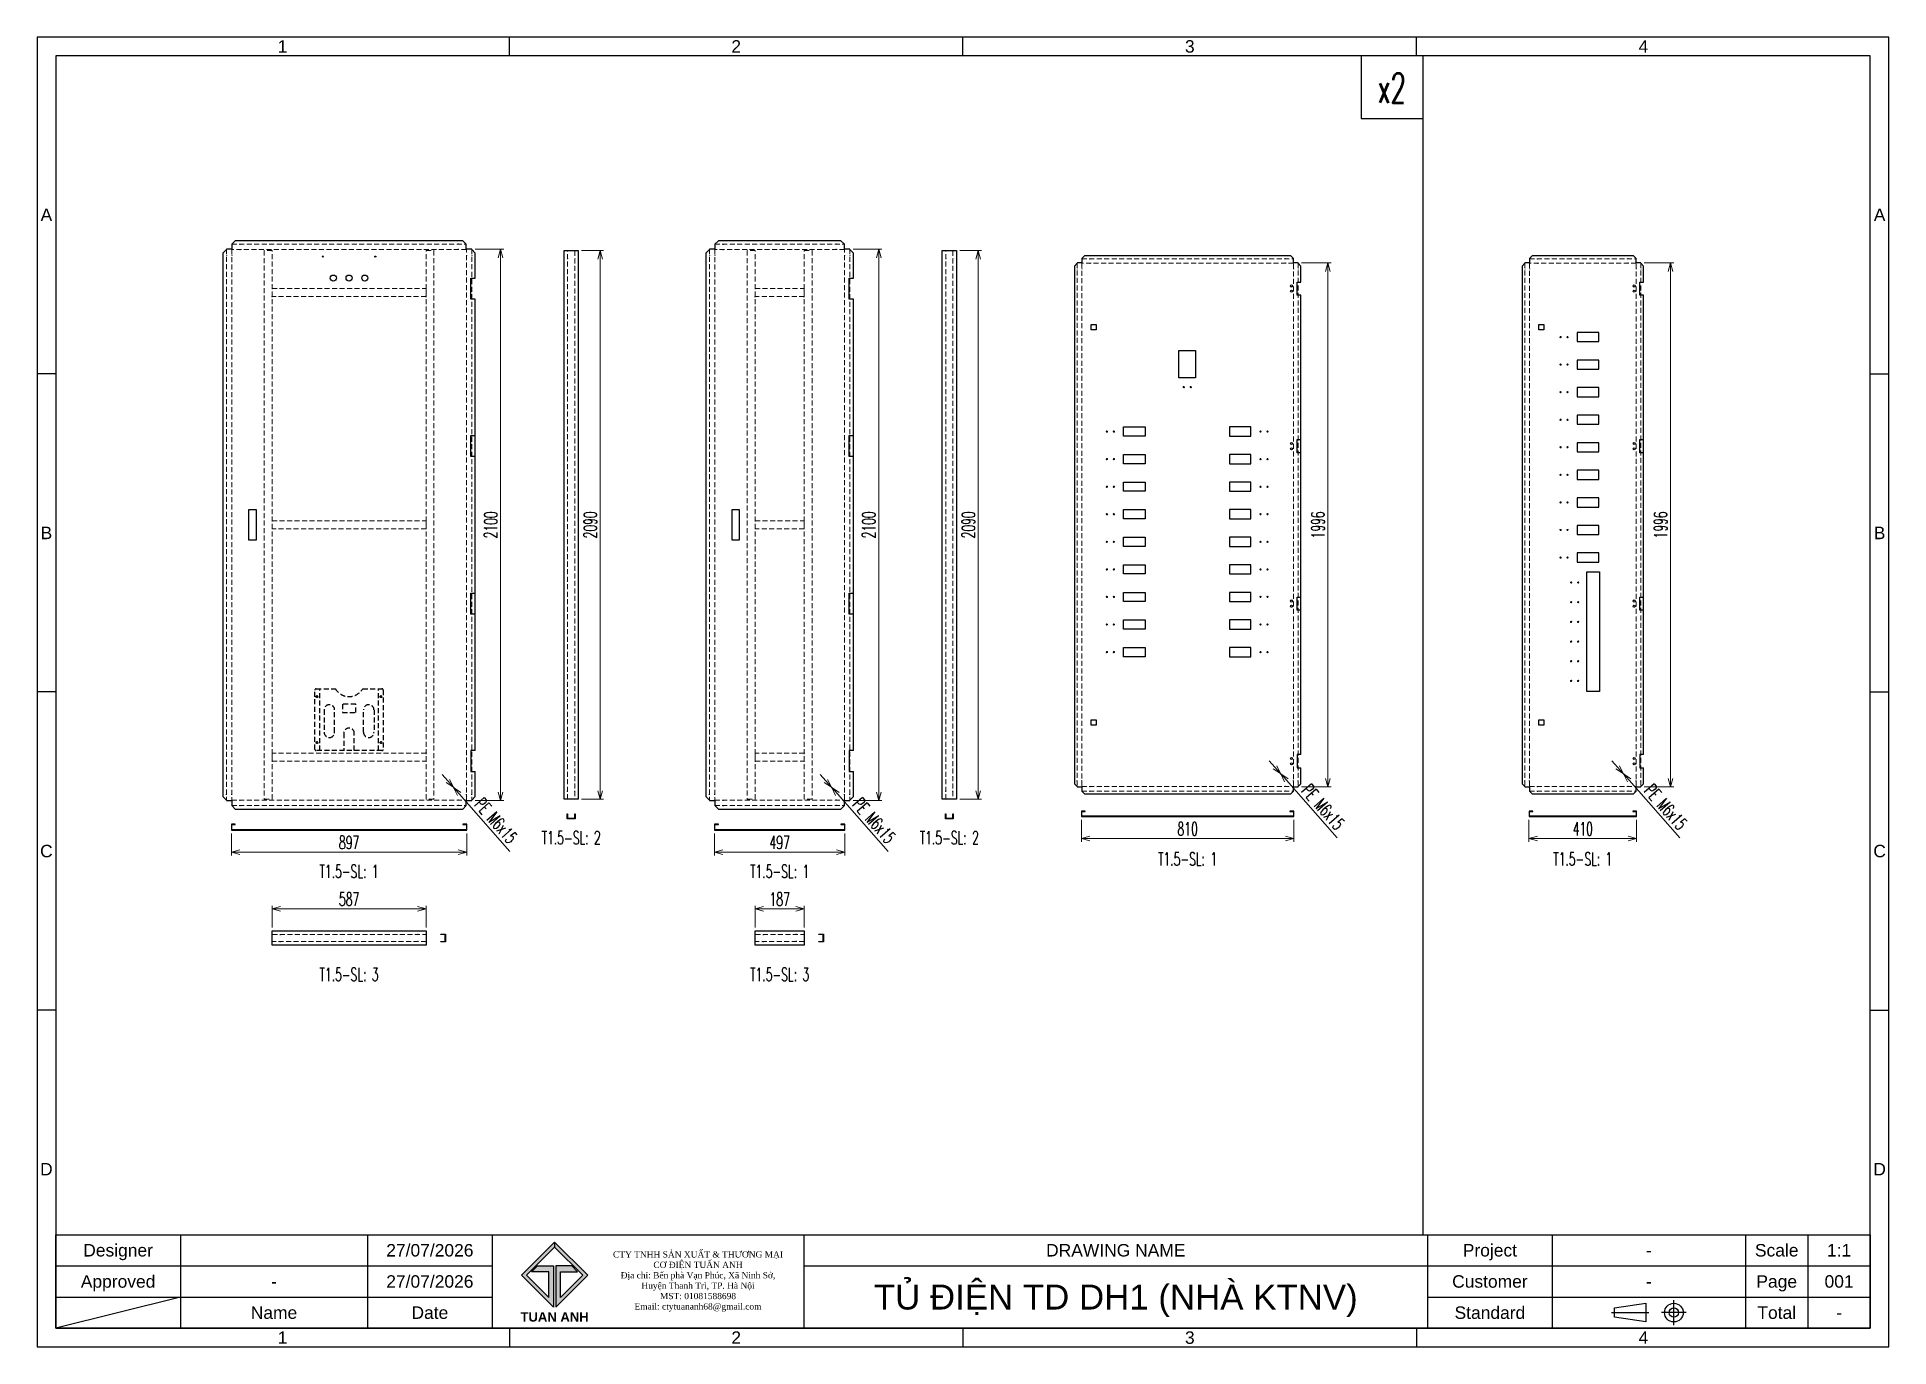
# Model space of a CAD drawing. Header units: millimetres. Extents: x 173893 to 258446, y -176540 to -123824.
# Drawn here: x 212092 to 219148, y -165708 to -160719 of the extents above; entities that cross this region are included whole.
import ezdxf
from ezdxf.enums import TextEntityAlignment as Align

# ---------------------------------------------------------------- set-up
doc = ezdxf.new("R2010")
doc.units = ezdxf.units.MM
doc.header["$LTSCALE"] = 3
doc.linetypes.add('HIDDEN', pattern=[9.525, 6.35, -3.175])
for name, color, linetype in [('@.DM. NÉT CHÍNH', 7, 'Continuous'), ('@.TEXT', 7, 'Continuous'), ('@.VISIBLE', 7, 'Continuous'), ('Ann_green', 3, 'Continuous'), ('dim', 7, 'Continuous')]:
    doc.layers.add(name, color=color, linetype=linetype)
doc.layers.add('@.DM. NÉT ĐỨT', color=8, linetype='HIDDEN', lineweight=9)
doc.styles.add('Ann_w01', font='romans.shx', dxfattribs={"width": 0.6, "bigfont": 'chineset.shx'})
doc.styles.add('Arial', font='arial.ttf')
doc.dimstyles.new('Dim 01_SC25', dxfattribs={"dimscale": 25, "dimtxt": 2, "dimasz": 1.3, "dimexe": 0.5, "dimexo": 0.5, "dimgap": 0.5, "dimtad": 1, "dimdec": 1, "dimzin": 12, "dimdsep": 46, "dimtxsty": 'Ann_w01', "dimblk": 'OPEN30', "dimcen": 1.5, "dimclrd": 6, "dimclre": 6, "dimclrt": 3, "dimadec": 1, "dimazin": 3, "dimtm": 1e-09, "dimtfac": 1, "dimtdec": 1, "dimtix": 1, "dimtmove": 0, "dimatfit": 3, "dimldrblk": 'OPEN30', "dimfxl": 1, "dimtolj": 1, "dimlwd": 0, "dimlwe": 0, "dimarcsym": 0})

msp = doc.modelspace()

# ---------------------------------------------------------------- texts
at = {"layer": 'dim', "color": 1, "style": 'Ann_w01', "width": 0.6}
for s, height, p in [('x2', 113.498, (217253.5, -160912.6)), ('T1.5-SL: 2', 50, (214126.82, -163768.59)), ('T1.5-SL: 2', 50, (215567.59, -163768.59)), ('T1.5-SL: 1', 50, (216475.8, -163849.57)), ('T1.5-SL: 1', 50, (217981.64, -163849.57)), ('T1.5-SL: 1', 50, (213280.53, -163896.57)), ('T1.5-SL: 1', 50, (214921.29, -163896.57)), ('T1.5-SL: 3', 50, (213280.53, -164289.33)), ('T1.5-SL: 3', 50, (214921.29, -164289.33))]:
    msp.add_text(s, height=height, dxfattribs=at).set_placement(p, align=Align.MIDDLE_CENTER)

# ---------------------------------------------------------------- blocks, each defined once
blk = doc.blocks.new('_Open30')
at = {"color": 0, "linetype": 'ByBlock', "lineweight": -2}
for p, q in [((-1, 0.27), (0, 0)), ((0, 0), (-1, -0.27)), ((0, 0), (-1, 0))]:
    blk.add_line(p, q, dxfattribs=at)
blk = doc.blocks.new('*D232')
at = {"layer": 'Defpoints', "color": 0, "transparency": 16777216}
for p in [(214672.8, -163739.5), (215169.8, -163739.5), (215169.8, -163823.9)]:
    blk.add_point(p, dxfattribs=at)
at = {"layer": 'dim', "color": 6, "lineweight": 0, "transparency": 16777216}
for p, q in [((214672.8, -163752), (214672.8, -163836.4)), ((215169.8, -163752), (215169.8, -163836.4)), ((214705.3, -163823.9), (215137.3, -163823.9))]:
    blk.add_line(p, q, dxfattribs=at)
at = {"layer": 'dim', "color": 6, "lineweight": 0, "transparency": 16777216, "xscale": 32.5, "yscale": 32.5, "zscale": 32.5, "rotation": 180}
blk.add_blockref('_Open30', (214672.8, -163823.9), dxfattribs=at)
at = {"layer": 'dim', "color": 6, "lineweight": 0, "transparency": 16777216, "xscale": 32.5, "yscale": 32.5, "zscale": 32.5}
blk.add_blockref('_Open30', (215169.8, -163823.9), dxfattribs=at)
at = {"layer": 'dim', "color": 3, "transparency": 16777216, "insert": (214921.3, -163786.4), "char_height": 50, "attachment_point": 5, "style": 'Ann_w01'}
blk.add_mtext('\\A1;497', dxfattribs=at)
blk = doc.blocks.new('*D233')
at = {"layer": 'Defpoints', "color": 0, "transparency": 16777216}
for p in [(215188.7, -161526.8), (215298.7, -161526.8), (215188.7, -163626.8)]:
    blk.add_point(p, dxfattribs=at)
at = {"layer": 'dim', "color": 6, "lineweight": 0, "transparency": 16777216}
for p, q in [((215201.2, -161526.8), (215311.2, -161526.8)), ((215298.7, -163594.3), (215298.7, -161559.3)), ((215201.2, -163626.8), (215311.2, -163626.8))]:
    blk.add_line(p, q, dxfattribs=at)
at = {"layer": 'dim', "color": 6, "lineweight": 0, "transparency": 16777216, "xscale": 32.5, "yscale": 32.5, "zscale": 32.5}
for p, rotation in [((215298.7, -161526.8), 90), ((215298.7, -163626.8), 270)]:
    blk.add_blockref('_Open30', p, dxfattribs=dict(at, rotation=rotation))
at = {"layer": 'dim', "color": 3, "transparency": 16777216, "insert": (215261.2, -162576.8), "char_height": 50, "attachment_point": 5, "rotation": 90, "style": 'Ann_w01'}
blk.add_mtext('\\A1;2100', dxfattribs=at)
blk = doc.blocks.new('*D234')
at = {"layer": 'Defpoints', "color": 0, "transparency": 16777216}
for p in [(215119, -163576.4), (215119.6, -163577.2)]:
    blk.add_point(p, dxfattribs=at)
at = {"layer": 'dim', "color": 6, "lineweight": 0, "transparency": 16777216}
for p, q in [((215097.5, -163552), (215076, -163527.6)), ((215119, -163576.4), (215119.6, -163577.2)), ((215334.3, -163820.8), (215141.1, -163601.5))]:
    blk.add_line(p, q, dxfattribs=at)
at = {"layer": 'dim', "color": 6, "lineweight": 0, "transparency": 16777216, "xscale": 32.5, "yscale": 32.5, "zscale": 32.5}
for p, rotation in [((215119, -163576.4), 311.3813499858398), ((215119.6, -163577.2), 131.3813499858398)]:
    blk.add_blockref('_Open30', p, dxfattribs=dict(at, rotation=rotation))
at = {"layer": 'dim', "color": 3, "transparency": 16777216, "insert": (215281, -163703.6), "char_height": 50, "attachment_point": 5, "rotation": 311.38135, "style": 'Ann_w01'}
blk.add_mtext('\\A1;PE M6x15', dxfattribs=at)
blk = doc.blocks.new('*D235')
at = {"layer": 'Defpoints', "color": 0, "transparency": 16777216}
for p in [(217776.6, -163687.5), (218186.6, -163687.5), (218186.6, -163771.9)]:
    blk.add_point(p, dxfattribs=at)
at = {"layer": 'dim', "color": 6, "lineweight": 0, "transparency": 16777216}
for p, q in [((217776.6, -163700), (217776.6, -163784.4)), ((218186.6, -163700), (218186.6, -163784.4)), ((217809.1, -163771.9), (218154.1, -163771.9))]:
    blk.add_line(p, q, dxfattribs=at)
at = {"layer": 'dim', "color": 6, "lineweight": 0, "transparency": 16777216, "xscale": 32.5, "yscale": 32.5, "zscale": 32.5, "rotation": 180}
blk.add_blockref('_Open30', (217776.6, -163771.9), dxfattribs=at)
at = {"layer": 'dim', "color": 6, "lineweight": 0, "transparency": 16777216, "xscale": 32.5, "yscale": 32.5, "zscale": 32.5}
blk.add_blockref('_Open30', (218186.6, -163771.9), dxfattribs=at)
at = {"layer": 'dim', "color": 3, "transparency": 16777216, "insert": (217981.6, -163734.4), "char_height": 50, "attachment_point": 5, "style": 'Ann_w01'}
blk.add_mtext('\\A1;410', dxfattribs=at)
blk = doc.blocks.new('*D236')
at = {"layer": 'Defpoints', "color": 0, "transparency": 16777216}
for p in [(218202.5, -161578.8), (218315.5, -161578.8), (218202.5, -163574.8)]:
    blk.add_point(p, dxfattribs=at)
at = {"layer": 'dim', "color": 6, "lineweight": 0, "transparency": 16777216}
for p, q in [((218215, -161578.8), (218328, -161578.8)), ((218315.5, -163542.3), (218315.5, -161611.3)), ((218215, -163574.8), (218328, -163574.8))]:
    blk.add_line(p, q, dxfattribs=at)
at = {"layer": 'dim', "color": 6, "lineweight": 0, "transparency": 16777216, "xscale": 32.5, "yscale": 32.5, "zscale": 32.5}
for p, rotation in [((218315.5, -161578.8), 90), ((218315.5, -163574.8), 270)]:
    blk.add_blockref('_Open30', p, dxfattribs=dict(at, rotation=rotation))
at = {"layer": 'dim', "color": 3, "transparency": 16777216, "insert": (218278, -162576.8), "char_height": 50, "attachment_point": 5, "rotation": 90, "style": 'Ann_w01'}
blk.add_mtext('\\A1;1996', dxfattribs=at)
blk = doc.blocks.new('*D237')
at = {"layer": 'Defpoints', "color": 0, "transparency": 16777216}
for p in [(218135.8, -163524.4), (218136.5, -163525.2)]:
    blk.add_point(p, dxfattribs=at)
at = {"layer": 'dim', "color": 6, "lineweight": 0, "transparency": 16777216}
for p, q in [((218114.3, -163500), (218092.8, -163475.6)), ((218135.8, -163524.4), (218136.5, -163525.2)), ((218351.1, -163768.8), (218158, -163549.5))]:
    blk.add_line(p, q, dxfattribs=at)
at = {"layer": 'dim', "color": 6, "lineweight": 0, "transparency": 16777216, "xscale": 32.5, "yscale": 32.5, "zscale": 32.5}
for p, rotation in [((218135.8, -163524.4), 311.3813499903376), ((218136.5, -163525.2), 131.3813499903376)]:
    blk.add_blockref('_Open30', p, dxfattribs=dict(at, rotation=rotation))
at = {"layer": 'dim', "color": 3, "transparency": 16777216, "insert": (218297.8, -163651.6), "char_height": 50, "attachment_point": 5, "rotation": 311.38135, "style": 'Ann_w01'}
blk.add_mtext('\\A1;PE M6x15', dxfattribs=at)
blk = doc.blocks.new('*D240')
at = {"layer": 'Defpoints', "color": 0, "transparency": 16777216}
for p in [(215594.8, -161531.8), (215678, -161531.8), (215594.8, -163621.8)]:
    blk.add_point(p, dxfattribs=at)
at = {"layer": 'dim', "color": 6, "lineweight": 0, "transparency": 16777216}
for p, q in [((215607.3, -161531.8), (215690.5, -161531.8)), ((215678, -163589.3), (215678, -161564.3)), ((215607.3, -163621.8), (215690.5, -163621.8))]:
    blk.add_line(p, q, dxfattribs=at)
at = {"layer": 'dim', "color": 6, "lineweight": 0, "transparency": 16777216, "xscale": 32.5, "yscale": 32.5, "zscale": 32.5}
for p, rotation in [((215678, -161531.8), 90), ((215678, -163621.8), 270)]:
    blk.add_blockref('_Open30', p, dxfattribs=dict(at, rotation=rotation))
at = {"layer": 'dim', "color": 3, "transparency": 16777216, "insert": (215640.5, -162576.8), "char_height": 50, "attachment_point": 5, "rotation": 90, "style": 'Ann_w01'}
blk.add_mtext('\\A1;2090', dxfattribs=at)
blk = doc.blocks.new('*D241')
at = {"layer": 'Defpoints', "color": 0, "transparency": 16777216}
for p in [(214827.8, -164039.8), (214827.8, -164123), (215014.8, -164123)]:
    blk.add_point(p, dxfattribs=at)
at = {"layer": 'dim', "color": 6, "lineweight": 0, "transparency": 16777216}
for p, q in [((214827.8, -164110.5), (214827.8, -164027.3)), ((214982.3, -164039.8), (214860.3, -164039.8)), ((215014.8, -164110.5), (215014.8, -164027.3))]:
    blk.add_line(p, q, dxfattribs=at)
at = {"layer": 'dim', "color": 6, "lineweight": 0, "transparency": 16777216, "xscale": 32.5, "yscale": 32.5, "zscale": 32.5, "rotation": 180}
blk.add_blockref('_Open30', (214827.8, -164039.8), dxfattribs=at)
at = {"layer": 'dim', "color": 6, "lineweight": 0, "transparency": 16777216, "xscale": 32.5, "yscale": 32.5, "zscale": 32.5}
blk.add_blockref('_Open30', (215014.8, -164039.8), dxfattribs=at)
at = {"layer": 'dim', "color": 3, "transparency": 16777216, "insert": (214921.3, -164002.3), "char_height": 50, "attachment_point": 5, "style": 'Ann_w01'}
blk.add_mtext('\\A1;187', dxfattribs=at)
blk = doc.blocks.new('*D210')
at = {"layer": 'Defpoints', "color": 0, "transparency": 16777216}
for p in [(212832, -163739.5), (213729, -163739.5), (213729, -163823.9)]:
    blk.add_point(p, dxfattribs=at)
at = {"layer": 'dim', "color": 6, "lineweight": 0, "transparency": 16777216}
for p, q in [((212832, -163752), (212832, -163836.4)), ((213729, -163752), (213729, -163836.4)), ((212864.5, -163823.9), (213696.5, -163823.9))]:
    blk.add_line(p, q, dxfattribs=at)
at = {"layer": 'dim', "color": 6, "lineweight": 0, "transparency": 16777216, "xscale": 32.5, "yscale": 32.5, "zscale": 32.5, "rotation": 180}
blk.add_blockref('_Open30', (212832, -163823.9), dxfattribs=at)
at = {"layer": 'dim', "color": 6, "lineweight": 0, "transparency": 16777216, "xscale": 32.5, "yscale": 32.5, "zscale": 32.5}
blk.add_blockref('_Open30', (213729, -163823.9), dxfattribs=at)
at = {"layer": 'dim', "color": 3, "transparency": 16777216, "insert": (213280.5, -163786.4), "char_height": 50, "attachment_point": 5, "style": 'Ann_w01'}
blk.add_mtext('\\A1;897', dxfattribs=at)
blk = doc.blocks.new('*D211')
at = {"layer": 'Defpoints', "color": 0, "transparency": 16777216}
for p in [(213747.9, -161526.8), (213857.9, -161526.8), (213747.9, -163626.8)]:
    blk.add_point(p, dxfattribs=at)
at = {"layer": 'dim', "color": 6, "lineweight": 0, "transparency": 16777216}
for p, q in [((213760.4, -161526.8), (213870.4, -161526.8)), ((213857.9, -163594.3), (213857.9, -161559.3)), ((213760.4, -163626.8), (213870.4, -163626.8))]:
    blk.add_line(p, q, dxfattribs=at)
at = {"layer": 'dim', "color": 6, "lineweight": 0, "transparency": 16777216, "xscale": 32.5, "yscale": 32.5, "zscale": 32.5}
for p, rotation in [((213857.9, -161526.8), 90), ((213857.9, -163626.8), 270)]:
    blk.add_blockref('_Open30', p, dxfattribs=dict(at, rotation=rotation))
at = {"layer": 'dim', "color": 3, "transparency": 16777216, "insert": (213820.4, -162576.8), "char_height": 50, "attachment_point": 5, "rotation": 90, "style": 'Ann_w01'}
blk.add_mtext('\\A1;2100', dxfattribs=at)
blk = doc.blocks.new('*D212')
at = {"layer": 'Defpoints', "color": 0, "transparency": 16777216}
for p in [(213678.2, -163576.4), (213678.9, -163577.2)]:
    blk.add_point(p, dxfattribs=at)
at = {"layer": 'dim', "color": 6, "lineweight": 0, "transparency": 16777216}
for p, q in [((213656.7, -163552), (213635.2, -163527.6)), ((213678.2, -163576.4), (213678.9, -163577.2)), ((213893.5, -163820.8), (213700.3, -163601.5))]:
    blk.add_line(p, q, dxfattribs=at)
at = {"layer": 'dim', "color": 6, "lineweight": 0, "transparency": 16777216, "xscale": 32.5, "yscale": 32.5, "zscale": 32.5}
for p, rotation in [((213678.2, -163576.4), 311.3813499909934), ((213678.9, -163577.2), 131.3813499909934)]:
    blk.add_blockref('_Open30', p, dxfattribs=dict(at, rotation=rotation))
at = {"layer": 'dim', "color": 3, "transparency": 16777216, "insert": (213840.2, -163703.6), "char_height": 50, "attachment_point": 5, "rotation": 311.38135, "style": 'Ann_w01'}
blk.add_mtext('\\A1;PE M6x15', dxfattribs=at)
blk = doc.blocks.new('*D213')
at = {"layer": 'Defpoints', "color": 0, "transparency": 16777216}
for p in [(216070.8, -163687.5), (216880.8, -163687.5), (216880.8, -163771.9)]:
    blk.add_point(p, dxfattribs=at)
at = {"layer": 'dim', "color": 6, "lineweight": 0, "transparency": 16777216}
for p, q in [((216070.8, -163700), (216070.8, -163784.4)), ((216880.8, -163700), (216880.8, -163784.4)), ((216103.3, -163771.9), (216848.3, -163771.9))]:
    blk.add_line(p, q, dxfattribs=at)
at = {"layer": 'dim', "color": 6, "lineweight": 0, "transparency": 16777216, "xscale": 32.5, "yscale": 32.5, "zscale": 32.5, "rotation": 180}
blk.add_blockref('_Open30', (216070.8, -163771.9), dxfattribs=at)
at = {"layer": 'dim', "color": 6, "lineweight": 0, "transparency": 16777216, "xscale": 32.5, "yscale": 32.5, "zscale": 32.5}
blk.add_blockref('_Open30', (216880.8, -163771.9), dxfattribs=at)
at = {"layer": 'dim', "color": 3, "transparency": 16777216, "insert": (216475.8, -163734.4), "char_height": 50, "attachment_point": 5, "style": 'Ann_w01'}
blk.add_mtext('\\A1;810', dxfattribs=at)
blk = doc.blocks.new('*D214')
at = {"layer": 'Defpoints', "color": 0, "transparency": 16777216}
for p in [(216896.7, -161578.8), (217009.7, -161578.8), (216896.7, -163574.8)]:
    blk.add_point(p, dxfattribs=at)
at = {"layer": 'dim', "color": 6, "lineweight": 0, "transparency": 16777216}
for p, q in [((216909.2, -161578.8), (217022.2, -161578.8)), ((217009.7, -163542.3), (217009.7, -161611.3)), ((216909.2, -163574.8), (217022.2, -163574.8))]:
    blk.add_line(p, q, dxfattribs=at)
at = {"layer": 'dim', "color": 6, "lineweight": 0, "transparency": 16777216, "xscale": 32.5, "yscale": 32.5, "zscale": 32.5}
for p, rotation in [((217009.7, -161578.8), 90), ((217009.7, -163574.8), 270)]:
    blk.add_blockref('_Open30', p, dxfattribs=dict(at, rotation=rotation))
at = {"layer": 'dim', "color": 3, "transparency": 16777216, "insert": (216972.2, -162576.8), "char_height": 50, "attachment_point": 5, "rotation": 90, "style": 'Ann_w01'}
blk.add_mtext('\\A1;1996', dxfattribs=at)
blk = doc.blocks.new('*D215')
at = {"layer": 'Defpoints', "color": 0, "transparency": 16777216}
for p in [(216830, -163524.4), (216830.6, -163525.2)]:
    blk.add_point(p, dxfattribs=at)
at = {"layer": 'dim', "color": 6, "lineweight": 0, "transparency": 16777216}
for p, q in [((216808.5, -163500), (216787, -163475.6)), ((216830, -163524.4), (216830.6, -163525.2)), ((217045.3, -163768.8), (216852.1, -163549.5))]:
    blk.add_line(p, q, dxfattribs=at)
at = {"layer": 'dim', "color": 6, "lineweight": 0, "transparency": 16777216, "xscale": 32.5, "yscale": 32.5, "zscale": 32.5}
for p, rotation in [((216830, -163524.4), 311.381349991947), ((216830.6, -163525.2), 131.381349991947)]:
    blk.add_blockref('_Open30', p, dxfattribs=dict(at, rotation=rotation))
at = {"layer": 'dim', "color": 3, "transparency": 16777216, "insert": (216992, -163651.6), "char_height": 50, "attachment_point": 5, "rotation": 311.38135, "style": 'Ann_w01'}
blk.add_mtext('\\A1;PE M6x15', dxfattribs=at)
blk = doc.blocks.new('*D206')
at = {"layer": 'Defpoints', "color": 0, "transparency": 16777216}
for p in [(214154, -161531.8), (214237.2, -161531.8), (214154, -163621.8)]:
    blk.add_point(p, dxfattribs=at)
at = {"layer": 'dim', "color": 6, "lineweight": 0, "transparency": 16777216}
for p, q in [((214166.5, -161531.8), (214249.7, -161531.8)), ((214237.2, -163589.3), (214237.2, -161564.3)), ((214166.5, -163621.8), (214249.7, -163621.8))]:
    blk.add_line(p, q, dxfattribs=at)
at = {"layer": 'dim', "color": 6, "lineweight": 0, "transparency": 16777216, "xscale": 32.5, "yscale": 32.5, "zscale": 32.5}
for p, rotation in [((214237.2, -161531.8), 90), ((214237.2, -163621.8), 270)]:
    blk.add_blockref('_Open30', p, dxfattribs=dict(at, rotation=rotation))
at = {"layer": 'dim', "color": 3, "transparency": 16777216, "insert": (214199.7, -162576.8), "char_height": 50, "attachment_point": 5, "rotation": 90, "style": 'Ann_w01'}
blk.add_mtext('\\A1;2090', dxfattribs=at)
blk = doc.blocks.new('*D207')
at = {"layer": 'Defpoints', "color": 0, "transparency": 16777216}
for p in [(212987, -164039.8), (212987, -164123), (213574, -164123)]:
    blk.add_point(p, dxfattribs=at)
at = {"layer": 'dim', "color": 6, "lineweight": 0, "transparency": 16777216}
for p, q in [((212987, -164110.5), (212987, -164027.3)), ((213541.5, -164039.8), (213019.5, -164039.8)), ((213574, -164110.5), (213574, -164027.3))]:
    blk.add_line(p, q, dxfattribs=at)
at = {"layer": 'dim', "color": 6, "lineweight": 0, "transparency": 16777216, "xscale": 32.5, "yscale": 32.5, "zscale": 32.5, "rotation": 180}
blk.add_blockref('_Open30', (212987, -164039.8), dxfattribs=at)
at = {"layer": 'dim', "color": 6, "lineweight": 0, "transparency": 16777216, "xscale": 32.5, "yscale": 32.5, "zscale": 32.5}
blk.add_blockref('_Open30', (213574, -164039.8), dxfattribs=at)
at = {"layer": 'dim', "color": 3, "transparency": 16777216, "insert": (213280.5, -164002.3), "char_height": 50, "attachment_point": 5, "style": 'Ann_w01'}
blk.add_mtext('\\A1;587', dxfattribs=at)
blk = doc.blocks.new('Standard ISO')
at = {"color": 6}
for p, q in [((-6, 0), (0, 0)), ((6, 0), (2, 0)), ((4, -2), (4, 2))]:
    blk.add_line(p, q, dxfattribs=at)
blk.add_lwpolyline([(-0.5, 1.5), (-0.5, -1.5), (-5.5, -0.75), (-5.5, 0.75), (-0.5, 1.5)])
for radius in [1.5, 0.75]:
    blk.add_circle((4, 0), radius)
blk = doc.blocks.new('A$C4dbb82d6')
at = {"layer": '@.VISIBLE'}
h = blk.add_hatch(color=30, dxfattribs=at)
h.dxf.hatch_style = 1
h.paths.add_polyline_path([(0.21, 4.97), (3.62, 1.56), (3.62, 5.97), (1.92, 5.97), (1.3, 5.35), (3.12, 5.35), (3.12, 2.59), (0.74, 4.97), (3.75, 7.98), (3.75, 8.51)])
h = blk.add_hatch(color=150, dxfattribs=at)
h.dxf.hatch_style = 1
h.paths.add_polyline_path([(6.76, 4.97), (4.37, 2.59), (4.37, 5.35), (6.2, 5.35), (5.58, 5.97), (3.88, 5.97), (3.88, 1.56), (7.29, 4.97), (3.75, 8.51), (3.75, 7.98)])
at = {"layer": '@.VISIBLE', "color": 30}
blk.add_lwpolyline([(3.62, 5.97), (3.62, 1.56), (0.21, 4.97), (3.75, 8.51), (3.75, 7.98), (0.74, 4.97), (3.12, 2.59), (3.12, 5.35), (1.3, 5.35), (1.92, 5.97)], close=True, dxfattribs=at)
at = {"layer": '@.VISIBLE', "color": 150}
blk.add_lwpolyline([(3.88, 5.97), (3.88, 1.56), (7.29, 4.97), (3.75, 8.51), (3.75, 7.98), (6.76, 4.97), (4.37, 2.59), (4.37, 5.35), (6.2, 5.35), (5.58, 5.97)], close=True, dxfattribs=at)
at = {"layer": '@.VISIBLE', "color": 30, "insert": (3.75, 0.51), "char_height": 1, "attachment_point": 5, "style": 'Ann_w01'}
blk.add_mtext_dynamic_manual_height_columns('{\\fArial|b1|i0|c0|p34;\\W1;TUAN ANH}', width=7.5, gutter_width=49.6, heights=[0], dxfattribs=at)
blk = doc.blocks.new('KHUNG BAN VE (Made by Tung)')
at = {"layer": '@.VISIBLE', "color": 8}
for p, q in [((75.75, 207), (75.75, 210)), ((148.5, 207), (148.5, 210)), ((221.25, 207), (221.25, 210)), ((3, 156), (0, 156)), ((294, 156), (297, 156)), ((3, 105), (0, 105)), ((294, 105), (297, 105)), ((3, 54), (0, 54)), ((294, 54), (297, 54)), ((23, 18), (23, 3)), ((53, 18), (53, 3)), ((73, 18), (73, 3)), ((123, 18), (123, 3)), ((223, 18), (223, 3)), ((243, 18), (243, 3)), ((274, 18), (274, 3)), ((284, 18), (284, 3)), ((3, 13), (73, 13)), ((123, 13), (294, 13)), ((3, 8), (73, 8)), ((23, 8), (3, 3)), ((223, 8), (294, 8)), ((75.75, 3), (75.75, 0)), ((148.5, 3), (148.5, 0)), ((221.25, 3), (221.25, 0))]:
    blk.add_line(p, q, dxfattribs=at)
for points in [[(0, 0), (297, 0), (297, 210), (0, 210)], [(3, 3), (294, 3), (294, 207), (3, 207)], [(3, 18), (294, 18), (294, 3), (3, 3)]]:
    blk.add_lwpolyline(points, close=True, dxfattribs=at)
at = {"xscale": 1.5, "yscale": 1.5, "zscale": 1.5}
blk.add_blockref('A$C4dbb82d6', (77.375, 4.041), dxfattribs=at)
blk.add_blockref('Standard ISO', (258.5, 5.5))
at = {"layer": '@.TEXT', "color": 1, "style": 'Arial'}
for s, p in [('1', (39.375, 208.5)), ('2', (112.125, 208.5)), ('3', (184.875, 208.5)), ('4', (257.625, 208.5)), ('A', (1.5, 181.5)), ('A', (295.5, 181.5)), ('B', (1.5, 130.5)), ('B', (295.5, 130.5)), ('C', (1.5, 79.5)), ('C', (295.5, 79.5)), ('D', (1.5, 28.5)), ('D', (295.5, 28.5)), ('27/07/2026', (63, 15.5)), ('27/07/2026', (63, 10.5)), ('1', (39.375, 1.5)), ('2', (112.125, 1.5)), ('3', (184.875, 1.5)), ('4', (257.625, 1.5))]:
    blk.add_text(s, height=2, dxfattribs=at).set_placement(p, align=Align.MIDDLE_CENTER)
at = {"layer": '@.TEXT', "color": 2, "style": 'Arial'}
for s, p in [('Designer', (13, 15.5)), ('DRAWING NAME', (173, 15.5)), ('Project', (233, 15.5)), ('Scale', (279, 15.5)), ('Approved', (13, 10.5)), ('Customer', (233, 10.5)), ('Page', (279, 10.5)), ('Name', (38, 5.5)), ('Date', (63, 5.5)), ('Standard', (233, 5.5)), ('Total', (279, 5.5))]:
    blk.add_text(s, height=2, dxfattribs=at).set_placement(p, align=Align.MIDDLE_CENTER)
at = {"layer": '@.TEXT', "color": 1, "style": 'Arial'}
for tag, height, p in [('DESIGNER_NAME', 2, (38, 15.5)), ('PROJECT_CODE', 2, (258.5, 15.5)), ('SCALE', 2, (289, 15.5)), ('APPROVED_NAME', 2, (38, 10.5)), ('DRAWING_NAME', 4, (173, 8)), ('CUSTOMER_NAME', 2, (258.5, 10.5)), ('PAGE', 2, (289, 10.5)), ('TOTAL', 2, (289, 5.5))]:
    blk.add_attdef(tag, text='', height=height, dxfattribs=at).set_placement(p, align=Align.MIDDLE_CENTER)
at = {"layer": '@.VISIBLE', "color": 30, "insert": (106, 10.5), "char_height": 1, "attachment_point": 5, "style": 'Ann_w01'}
blk.add_mtext_dynamic_manual_height_columns('{\\fTimes New Roman|b0|i0|c0|p18;\\W1;CTY TNHH SẢN XUẤT & THƯƠNG MẠI CƠ ĐIỆN TUẤN ANH\\PĐịa chỉ: Bến phà Vạn Phúc, Xã Ninh Sở, Huyện Thanh Trì, TP. Hà Nội\\PMST: 01081588698\\PEmail: ctytuananh68@gmail.com}', width=28.70976, gutter_width=99.197, heights=[0], dxfattribs=at)

# ---------------------------------------------------------------- dimensions: what is measured, and where the dimension line sits
at = {"layer": 'dim'}
for base, p1, p2, angle, picture, middle in [((213857.92, -161526.78), (213747.93, -163626.78), (213747.93, -161526.78), 90, '*D211', (213820.42, -162576.78)), ((215298.68, -161526.78), (215188.69, -163626.78), (215188.69, -161526.78), 90, '*D233', (215261.18, -162576.78)), ((214237.23, -161531.78), (214154.02, -163621.78), (214154.02, -161531.78), 90, '*D206', (214199.73, -162576.78)), ((215677.99, -161531.78), (215594.79, -163621.78), (215594.79, -161531.78), 90, '*D240', (215640.49, -162576.78)), ((217009.69, -161578.78), (216896.7, -163574.78), (216896.7, -161578.78), 90, '*D214', (216972.19, -162576.78)), ((218315.53, -161578.78), (218202.54, -163574.78), (218202.54, -161578.78), 90, '*D236', (218278.03, -162576.78)), ((212987.03, -164039.79), (213574.03, -164123), (212987.03, -164123), 180, '*D207', (213280.53, -164002.29)), ((214827.79, -164039.79), (215014.79, -164123), (214827.79, -164123), 180, '*D241', (214921.29, -164002.29))]:
    dim = msp.add_linear_dim(base=base, p1=p1, p2=p2, angle=angle, dimstyle='Dim 01_SC25', dxfattribs=at)
    dim.commit()
    dim.dimension.update_dxf_attribs({"geometry": picture, "text_midpoint": middle})
for p1, p2, picture, middle in [((216829.97, -163524.4), (216830.63, -163525.15), '*D215', (216963.86, -163676.37)), ((218135.81, -163524.4), (218136.47, -163525.15), '*D237', (218269.69, -163676.37)), ((213678.2, -163576.4), (213678.86, -163577.15), '*D212', (213812.08, -163728.37)), ((215118.96, -163576.4), (215119.62, -163577.15), '*D234', (215252.84, -163728.37))]:
    dim = msp.add_diameter_dim_2p(p1=p1, p2=p2, text='PE M6x15', dimstyle='Dim 01_SC25', dxfattribs=at)
    dim.commit()
    dim.dimension.update_dxf_attribs({"geometry": picture, "text_midpoint": middle, "dimtype": 163})
for base, p1, p2, picture, middle in [((216880.8, -163771.91), (216070.8, -163687.49), (216880.8, -163687.49), '*D213', (216475.8, -163734.41)), ((218186.64, -163771.91), (217776.64, -163687.49), (218186.64, -163687.49), '*D235', (217981.64, -163734.41)), ((213729.03, -163823.91), (212832.03, -163739.49), (213729.03, -163739.49), '*D210', (213280.53, -163786.41)), ((215169.79, -163823.91), (214672.79, -163739.49), (215169.79, -163739.49), '*D232', (214921.29, -163786.41))]:
    dim = msp.add_linear_dim(base=base, p1=p1, p2=p2, dimstyle='Dim 01_SC25', dxfattribs=at)
    dim.commit()
    dim.dimension.update_dxf_attribs({"geometry": picture, "text_midpoint": middle})

# ---------------------------------------------------------------- linework, layer by layer
for p, q in [((212833.93, -161526.78), (212833.93, -161528.18)), ((213727.13, -161526.78), (213727.13, -161528.18)), ((214674.69, -161526.78), (214674.69, -161528.18)), ((215167.89, -161526.78), (215167.89, -161528.18)), ((216072.7, -161578.78), (216072.7, -161580.18)), ((216878.9, -161578.78), (216878.9, -161580.18)), ((217778.54, -161578.78), (217778.54, -161580.18)), ((218184.74, -161578.78), (218184.74, -161580.18)), ((216072.7, -163574.78), (216072.7, -163573.38)), ((216878.9, -163574.78), (216878.9, -163573.38)), ((217778.54, -163574.78), (217778.54, -163573.38)), ((218184.74, -163574.78), (218184.74, -163573.38)), ((212833.93, -163626.78), (212833.93, -163625.38)), ((213727.13, -163626.78), (213727.13, -163625.38)), ((214674.69, -163626.78), (214674.69, -163625.38)), ((215167.89, -163626.78), (215167.89, -163625.38))]:
    msp.add_line(p, q)
at = {"color": 1}
for p, q in [((212863.95, -161507.98), (212865.95, -161507.98)), ((212863.95, -161528.18), (212865.95, -161528.18)), ((213697.11, -161507.98), (213695.11, -161507.98)), ((213697.11, -161528.18), (213695.11, -161528.18)), ((214704.71, -161507.98), (214706.71, -161507.98)), ((214704.71, -161528.18), (214706.71, -161528.18)), ((215137.87, -161507.98), (215135.87, -161507.98)), ((215137.87, -161528.18), (215135.87, -161528.18)), ((212813.23, -161548.98), (212813.23, -161550.98)), ((212833.43, -161548.98), (212833.43, -161550.98)), ((213727.63, -161548.98), (213727.63, -161550.98)), ((213747.83, -161548.98), (213747.83, -161550.98)), ((214113.22, -161561.58), (214113.22, -161563.58)), ((214140.42, -161561.58), (214140.42, -161563.58)), ((214653.99, -161548.98), (214653.99, -161550.98)), ((214674.19, -161548.98), (214674.19, -161550.98)), ((215168.39, -161548.98), (215168.39, -161550.98)), ((215188.59, -161548.98), (215188.59, -161550.98)), ((215553.99, -161561.58), (215553.99, -161563.58)), ((215581.19, -161561.58), (215581.19, -161563.58)), ((216102.72, -161562.98), (216104.72, -161562.98)), ((216102.72, -161580.18), (216104.72, -161580.18)), ((216848.88, -161562.98), (216846.88, -161562.98)), ((216848.88, -161580.18), (216846.88, -161580.18)), ((217808.56, -161562.98), (217810.56, -161562.98)), ((217808.56, -161580.18), (217810.56, -161580.18)), ((218154.72, -161562.98), (218152.72, -161562.98)), ((218154.72, -161580.18), (218152.72, -161580.18)), ((216055, -161600.98), (216055, -161602.98)), ((216072.2, -161600.98), (216072.2, -161602.98)), ((216879.4, -161600.98), (216879.4, -161602.98)), ((216896.6, -161600.98), (216896.6, -161602.98)), ((217760.84, -161600.98), (217760.84, -161602.98)), ((217778.04, -161600.98), (217778.04, -161602.98)), ((218185.24, -161600.98), (218185.24, -161602.98)), ((218202.44, -161600.98), (218202.44, -161602.98)), ((216055, -163552.58), (216055, -163550.58)), ((216072.2, -163552.58), (216072.2, -163550.58)), ((216102.72, -163573.38), (216104.72, -163573.38)), ((216829.3, -163524.78), (216831.3, -163524.78)), ((216830.3, -163523.78), (216830.3, -163525.78)), ((216848.88, -163573.38), (216846.88, -163573.38)), ((216879.4, -163552.58), (216879.4, -163550.58)), ((216896.6, -163552.58), (216896.6, -163550.58)), ((217760.84, -163552.58), (217760.84, -163550.58)), ((217778.04, -163552.58), (217778.04, -163550.58)), ((217808.56, -163573.38), (217810.56, -163573.38)), ((218135.14, -163524.78), (218137.14, -163524.78)), ((218136.14, -163523.78), (218136.14, -163525.78)), ((218154.72, -163573.38), (218152.72, -163573.38)), ((218185.24, -163552.58), (218185.24, -163550.58)), ((218202.44, -163552.58), (218202.44, -163550.58)), ((212813.23, -163604.58), (212813.23, -163602.58)), ((212833.43, -163604.58), (212833.43, -163602.58)), ((212863.95, -163625.38), (212865.95, -163625.38)), ((213677.53, -163576.78), (213679.53, -163576.78)), ((213678.53, -163575.78), (213678.53, -163577.78)), ((213697.11, -163625.38), (213695.11, -163625.38)), ((213727.63, -163604.58), (213727.63, -163602.58)), ((213747.83, -163604.58), (213747.83, -163602.58)), ((214113.22, -163591.98), (214113.22, -163589.98)), ((214140.42, -163591.98), (214140.42, -163589.98)), ((214653.99, -163604.58), (214653.99, -163602.58)), ((214674.19, -163604.58), (214674.19, -163602.58)), ((214704.71, -163625.38), (214706.71, -163625.38)), ((215118.29, -163576.78), (215120.29, -163576.78)), ((215119.29, -163575.78), (215119.29, -163577.78)), ((215137.87, -163625.38), (215135.87, -163625.38)), ((215168.39, -163604.58), (215168.39, -163602.58)), ((215188.59, -163604.58), (215188.59, -163602.58)), ((215553.99, -163591.98), (215553.99, -163589.98)), ((215581.19, -163591.98), (215581.19, -163589.98)), ((216102.72, -163590.58), (216104.72, -163590.58)), ((216848.88, -163590.58), (216846.88, -163590.58)), ((217808.56, -163590.58), (217810.56, -163590.58)), ((218154.72, -163590.58), (218152.72, -163590.58)), ((212863.95, -163645.58), (212865.95, -163645.58)), ((213697.11, -163645.58), (213695.11, -163645.58)), ((214704.71, -163645.58), (214706.71, -163645.58)), ((215137.87, -163645.58), (215135.87, -163645.58)), ((213016.83, -164136.6), (213018.83, -164136.6)), ((213544.23, -164136.6), (213542.23, -164136.6)), ((214857.59, -164136.6), (214859.59, -164136.6)), ((214984.99, -164136.6), (214982.99, -164136.6)), ((213016.83, -164163.8), (213018.83, -164163.8)), ((213544.23, -164163.8), (213542.23, -164163.8)), ((214857.59, -164163.8), (214859.59, -164163.8)), ((214984.99, -164163.8), (214982.99, -164163.8))]:
    msp.add_line(p, q, dxfattribs=at)
for points in [[(213761.43, -161636.78), (213761.43, -161541.78), (213747.93, -161528.28), (213747.93, -161526.78), (213727.13, -161526.78), (213727.13, -161507.48), (213714.03, -161494.38), (212847.03, -161494.38), (212833.93, -161507.48), (212833.93, -161526.78), (212813.13, -161526.78), (212813.13, -161528.28), (212799.63, -161541.78), (212799.63, -163611.78), (212813.13, -163625.28), (212813.13, -163626.78), (212833.93, -163626.78), (212833.93, -163646.08), (212847.03, -163659.18), (213714.03, -163659.18), (213727.13, -163646.08), (213727.13, -163626.78), (213747.93, -163626.78), (213747.93, -163625.28), (213761.43, -163611.78), (213761.43, -163516.78)], [(215202.19, -161636.78), (215202.19, -161541.78), (215188.69, -161528.28), (215188.69, -161526.78), (215167.89, -161526.78), (215167.89, -161507.48), (215154.79, -161494.38), (214687.79, -161494.38), (214674.69, -161507.48), (214674.69, -161526.78), (214653.89, -161526.78), (214653.89, -161528.28), (214640.39, -161541.78), (214640.39, -163611.78), (214653.89, -163625.28), (214653.89, -163626.78), (214674.69, -163626.78), (214674.69, -163646.08), (214687.79, -163659.18), (215154.79, -163659.18), (215167.89, -163646.08), (215167.89, -163626.78), (215188.69, -163626.78), (215188.69, -163625.28), (215202.19, -163611.78), (215202.19, -163516.78)], [(216907.2, -161651.78), (216907.2, -161590.78), (216896.7, -161580.28), (216896.7, -161578.78), (216878.9, -161578.78), (216878.9, -161562.48), (216868.8, -161552.38), (216082.8, -161552.38), (216072.7, -161562.48), (216072.7, -161578.78), (216054.9, -161578.78), (216054.9, -161580.28), (216044.4, -161590.78), (216044.4, -163562.78), (216054.9, -163573.28), (216054.9, -163574.78), (216072.7, -163574.78), (216072.7, -163591.08), (216082.8, -163601.18), (216868.8, -163601.18), (216878.9, -163591.08), (216878.9, -163574.78), (216896.7, -163574.78), (216896.7, -163573.28), (216907.2, -163562.78), (216907.2, -163501.78)], [(218213.04, -161651.78), (218213.04, -161590.78), (218202.54, -161580.28), (218202.54, -161578.78), (218184.74, -161578.78), (218184.74, -161562.48), (218174.64, -161552.38), (217788.64, -161552.38), (217778.54, -161562.48), (217778.54, -161578.78), (217760.74, -161578.78), (217760.74, -161580.28), (217750.24, -161590.78), (217750.24, -163562.78), (217760.74, -163573.28), (217760.74, -163574.78), (217778.54, -163574.78), (217778.54, -163591.08), (217788.64, -163601.18), (218174.64, -163601.18), (218184.74, -163591.08), (218184.74, -163574.78), (218202.54, -163574.78), (218202.54, -163573.28), (218213.04, -163562.78), (218213.04, -163501.78)], [(213761.43, -161716.78), (213744.83, -161716.78), (213744.83, -161636.78), (213761.43, -161636.78)], [(215202.19, -161716.78), (215185.59, -161716.78), (215185.59, -161636.78), (215202.19, -161636.78)], [(216907.2, -161701.78), (216893.6, -161701.78), (216893.6, -161651.78), (216907.2, -161651.78)], [(218213.04, -161701.78), (218199.44, -161701.78), (218199.44, -161651.78), (218213.04, -161651.78)], [(213761.43, -163436.78), (213761.43, -161716.78)], [(215202.19, -163436.78), (215202.19, -161716.78)], [(216907.2, -163451.78), (216907.2, -161701.78)], [(218213.04, -163451.78), (218213.04, -161701.78)], [(213761.43, -162316.78), (213744.83, -162316.78), (213744.83, -162236.78), (213761.43, -162236.78)], [(215202.19, -162316.78), (215185.59, -162316.78), (215185.59, -162236.78), (215202.19, -162236.78)], [(216907.2, -162301.78), (216893.6, -162301.78), (216893.6, -162251.78), (216907.2, -162251.78)], [(218213.04, -162301.78), (218199.44, -162301.78), (218199.44, -162251.78), (218213.04, -162251.78)], [(213761.43, -162916.78), (213744.83, -162916.78), (213744.83, -162836.78), (213761.43, -162836.78)], [(215202.19, -162916.78), (215185.59, -162916.78), (215185.59, -162836.78), (215202.19, -162836.78)], [(216907.2, -162901.78), (216893.6, -162901.78), (216893.6, -162851.78), (216907.2, -162851.78)], [(218213.04, -162901.78), (218199.44, -162901.78), (218199.44, -162851.78), (218213.04, -162851.78)], [(213761.43, -163436.78), (213744.83, -163436.78), (213744.83, -163516.78), (213761.43, -163516.78)], [(215202.19, -163436.78), (215185.59, -163436.78), (215185.59, -163516.78), (215202.19, -163516.78)], [(216907.2, -163451.78), (216893.6, -163451.78), (216893.6, -163501.78), (216907.2, -163501.78)], [(218213.04, -163451.78), (218199.44, -163451.78), (218199.44, -163501.78), (218213.04, -163501.78)]]:
    msp.add_lwpolyline(points)
for points in [[(214154.02, -161531.78), (214154.02, -163621.78), (214099.62, -163621.78), (214099.62, -161531.78)], [(215594.79, -161531.78), (215594.79, -163621.78), (215540.39, -163621.78), (215540.39, -161531.78)], [(216107.8, -161813.78), (216127.8, -161813.78), (216127.8, -161833.78), (216107.8, -161833.78)], [(217813.64, -161813.78), (217833.64, -161813.78), (217833.64, -161833.78), (217813.64, -161833.78)], [(217960.1, -161843.78), (217960.1, -161878.78), (218042.1, -161878.78), (218042.1, -161843.78)], [(216442.8, -161912.28), (216505.8, -161912.28), (216505.8, -162016.28), (216442.8, -162016.28)], [(217960.1, -161948.78), (217960.1, -161983.78), (218042.1, -161983.78), (218042.1, -161948.78)], [(217960.1, -162053.78), (217960.1, -162088.78), (218042.1, -162088.78), (218042.1, -162053.78)], [(217960.1, -162158.78), (217960.1, -162193.78), (218042.1, -162193.78), (218042.1, -162158.78)], [(216313.84, -162203.78), (216313.84, -162238.78), (216231.84, -162238.78), (216231.84, -162203.78)], [(216634.76, -162203.78), (216634.76, -162238.78), (216716.76, -162238.78), (216716.76, -162203.78)], [(217960.1, -162263.78), (217960.1, -162298.78), (218042.1, -162298.78), (218042.1, -162263.78)], [(216313.84, -162308.78), (216313.84, -162343.78), (216231.84, -162343.78), (216231.84, -162308.78)], [(216634.76, -162308.78), (216634.76, -162343.78), (216716.76, -162343.78), (216716.76, -162308.78)], [(217960.1, -162368.78), (217960.1, -162403.78), (218042.1, -162403.78), (218042.1, -162368.78)], [(216313.84, -162413.78), (216313.84, -162448.78), (216231.84, -162448.78), (216231.84, -162413.78)], [(216634.76, -162413.78), (216634.76, -162448.78), (216716.76, -162448.78), (216716.76, -162413.78)], [(217960.1, -162473.78), (217960.1, -162508.78), (218042.1, -162508.78), (218042.1, -162473.78)], [(212899.03, -162518.03), (212926.03, -162518.03), (212926.03, -162635.53), (212899.03, -162635.53)], [(214739.79, -162518.03), (214766.79, -162518.03), (214766.79, -162635.53), (214739.79, -162635.53)], [(216313.84, -162518.78), (216313.84, -162553.78), (216231.84, -162553.78), (216231.84, -162518.78)], [(216634.76, -162518.78), (216634.76, -162553.78), (216716.76, -162553.78), (216716.76, -162518.78)], [(217960.1, -162578.78), (217960.1, -162613.78), (218042.1, -162613.78), (218042.1, -162578.78)], [(216313.84, -162623.78), (216313.84, -162658.78), (216231.84, -162658.78), (216231.84, -162623.78)], [(216634.76, -162623.78), (216634.76, -162658.78), (216716.76, -162658.78), (216716.76, -162623.78)], [(217960.1, -162683.78), (217960.1, -162718.78), (218042.1, -162718.78), (218042.1, -162683.78)], [(216313.84, -162728.78), (216313.84, -162763.78), (216231.84, -162763.78), (216231.84, -162728.78)], [(216634.76, -162728.78), (216634.76, -162763.78), (216716.76, -162763.78), (216716.76, -162728.78)], [(217996.64, -162755.78), (218044.64, -162755.78), (218044.64, -163211.78), (217996.64, -163211.78)], [(216313.84, -162833.78), (216313.84, -162868.78), (216231.84, -162868.78), (216231.84, -162833.78)], [(216634.76, -162833.78), (216634.76, -162868.78), (216716.76, -162868.78), (216716.76, -162833.78)], [(216313.84, -162938.78), (216313.84, -162973.78), (216231.84, -162973.78), (216231.84, -162938.78)], [(216634.76, -162938.78), (216634.76, -162973.78), (216716.76, -162973.78), (216716.76, -162938.78)], [(216313.84, -163043.78), (216313.84, -163078.78), (216231.84, -163078.78), (216231.84, -163043.78)], [(216634.76, -163043.78), (216634.76, -163078.78), (216716.76, -163078.78), (216716.76, -163043.78)], [(216107.8, -163319.78), (216127.8, -163319.78), (216127.8, -163339.78), (216107.8, -163339.78)], [(217813.64, -163319.78), (217833.64, -163319.78), (217833.64, -163339.78), (217813.64, -163339.78)], [(214141.82, -163677.92), (214141.82, -163695.92), (214111.82, -163695.92), (214111.82, -163677.92), (214113.32, -163677.92), (214113.32, -163694.42), (214140.32, -163694.42), (214140.32, -163677.92)], [(215582.59, -163677.92), (215582.59, -163695.92), (215552.59, -163695.92), (215552.59, -163677.92), (215554.09, -163677.92), (215554.09, -163694.42), (215581.09, -163694.42), (215581.09, -163677.92)], [(216072.3, -163685.99), (216072.3, -163668.99), (216085.8, -163668.99), (216085.8, -163667.49), (216070.8, -163667.49), (216070.8, -163687.49), (216880.8, -163687.49), (216880.8, -163667.49), (216865.8, -163667.49), (216865.8, -163668.99), (216879.3, -163668.99), (216879.3, -163685.99)], [(217778.14, -163685.99), (217778.14, -163668.99), (217791.64, -163668.99), (217791.64, -163667.49), (217776.64, -163667.49), (217776.64, -163687.49), (218186.64, -163687.49), (218186.64, -163667.49), (218171.64, -163667.49), (218171.64, -163668.99), (218185.14, -163668.99), (218185.14, -163685.99)], [(212833.53, -163737.99), (212833.53, -163717.99), (212847.03, -163717.99), (212847.03, -163716.49), (212832.03, -163716.49), (212832.03, -163739.49), (213729.03, -163739.49), (213729.03, -163716.49), (213714.03, -163716.49), (213714.03, -163717.99), (213727.53, -163717.99), (213727.53, -163737.99)], [(214674.29, -163737.99), (214674.29, -163717.99), (214687.79, -163717.99), (214687.79, -163716.49), (214672.79, -163716.49), (214672.79, -163739.49), (215169.79, -163739.49), (215169.79, -163716.49), (215154.79, -163716.49), (215154.79, -163717.99), (215168.29, -163717.99), (215168.29, -163737.99)], [(212987.03, -164123), (213574.03, -164123), (213574.03, -164177.4), (212987.03, -164177.4)], [(213630.17, -164135.2), (213648.17, -164135.2), (213648.17, -164165.2), (213630.17, -164165.2), (213630.17, -164163.7), (213646.67, -164163.7), (213646.67, -164136.7), (213630.17, -164136.7)], [(214827.79, -164123), (215014.79, -164123), (215014.79, -164177.4), (214827.79, -164177.4)], [(215070.93, -164135.2), (215088.93, -164135.2), (215088.93, -164165.2), (215070.93, -164165.2), (215070.93, -164163.7), (215087.43, -164163.7), (215087.43, -164136.7), (215070.93, -164136.7)]]:
    msp.add_lwpolyline(points, close=True)
for points in [[(212987.03, -161708.78), (212987.03, -161706.78), (212989.03, -161706.78)], [(213574.03, -161708.78), (213574.03, -161706.78), (213572.03, -161706.78)], [(214827.79, -161708.78), (214827.79, -161706.78), (214829.79, -161706.78)], [(215014.79, -161708.78), (215014.79, -161706.78), (215012.79, -161706.78)], [(212987.03, -163444.78), (212987.03, -163446.78), (212989.03, -163446.78)], [(213574.03, -163444.78), (213574.03, -163446.78), (213572.03, -163446.78)], [(214827.79, -163444.78), (214827.79, -163446.78), (214829.79, -163446.78)], [(215014.79, -163444.78), (215014.79, -163446.78), (215012.79, -163446.78)]]:
    msp.add_lwpolyline(points, dxfattribs=at)
for centre, radius in [((213220.53, -161636.78), 11.5), ((213280.53, -161636.78), 11.5), ((213340.53, -161636.78), 11.5), ((216871.8, -161666.78), 4), ((218177.64, -161666.78), 4), ((216871.8, -161686.78), 4), ((218177.64, -161686.78), 4), ((216871.8, -162266.78), 4), ((216871.8, -162286.78), 4), ((218177.64, -162266.78), 4), ((218177.64, -162286.78), 4), ((216871.8, -162866.78), 4), ((218177.64, -162866.78), 4), ((216871.8, -162886.78), 4), ((218177.64, -162886.78), 4), ((216871.8, -163466.78), 4), ((216871.8, -163486.78), 4), ((218177.64, -163466.78), 4), ((218177.64, -163486.78), 4)]:
    msp.add_circle(centre, radius)
at = {"linetype": 'ByBlock', "lineweight": 9}
for centre in [(217896.8, -161861.28), (217923.4, -161861.28), (217896.8, -161966.28), (217923.4, -161966.28), (216461, -162051.78), (216487.6, -162051.78), (217896.8, -162071.28), (217923.4, -162071.28), (216168.54, -162221.28), (216195.14, -162221.28), (216753.46, -162221.28), (216780.06, -162221.28), (217896.8, -162176.28), (217923.4, -162176.28), (217896.8, -162281.28), (217923.4, -162281.28), (216168.54, -162326.28), (216195.14, -162326.28), (216753.46, -162326.28), (216780.06, -162326.28), (216168.54, -162431.28), (216195.14, -162431.28), (216753.46, -162431.28), (216780.06, -162431.28), (217896.8, -162386.28), (217923.4, -162386.28), (217896.8, -162491.28), (217923.4, -162491.28), (216168.54, -162536.28), (216195.14, -162536.28), (216753.46, -162536.28), (216780.06, -162536.28), (216168.54, -162641.28), (216195.14, -162641.28), (216753.46, -162641.28), (216780.06, -162641.28), (217896.8, -162596.28), (217923.4, -162596.28), (217896.8, -162701.28), (217923.4, -162701.28), (216168.54, -162746.28), (216195.14, -162746.28), (216753.46, -162746.28), (216780.06, -162746.28), (217936.84, -162796.28), (217963.44, -162796.28), (216168.54, -162851.28), (216195.14, -162851.28), (216753.46, -162851.28), (216780.06, -162851.28), (217936.84, -162871.28), (217963.44, -162871.28), (216168.54, -162956.28), (216195.14, -162956.28), (216753.46, -162956.28), (216780.06, -162956.28), (217936.84, -162946.28), (217963.44, -162946.28), (216168.54, -163061.28), (216195.14, -163061.28), (216753.46, -163061.28), (216780.06, -163061.28), (217936.84, -163021.28), (217963.44, -163021.28), (217936.84, -163096.28), (217963.44, -163096.28), (217936.84, -163171.28), (217963.44, -163171.28)]:
    msp.add_circle(centre, 2.5, dxfattribs=at)
at = {"layer": '@.DM. NÉT CHÍNH', "linetype": 'Continuous'}
msp.add_line((217373.52, -165280.48), (217373.52, -160789.84), dxfattribs=at)
msp.add_lwpolyline([(217373.52, -160789.84), (217137.05, -160789.84), (217137.05, -161028.65), (217373.52, -161028.65)], close=True, dxfattribs=at)
at = {"layer": '@.DM. NÉT ĐỨT', "linetype": 'HIDDEN'}
for p, q in [((212813.23, -161526.78), (212813.23, -163626.78)), ((212833.43, -161507.98), (213727.63, -161507.98)), ((213747.83, -161526.78), (213747.83, -163626.78)), ((214653.99, -161526.78), (214653.99, -163626.78)), ((214674.19, -161507.98), (215168.39, -161507.98)), ((215188.59, -161526.78), (215188.59, -163626.78)), ((214113.22, -163621.78), (214113.22, -161533.18)), ((214140.42, -161533.18), (214140.42, -163621.78)), ((215553.99, -163621.78), (215553.99, -161533.18)), ((215581.19, -161533.18), (215581.19, -163621.78)), ((216055, -161578.78), (216055, -163574.78)), ((216072.2, -161562.98), (216879.4, -161562.98)), ((216896.6, -161578.78), (216896.6, -163574.78)), ((217760.84, -161578.78), (217760.84, -163574.78)), ((217778.04, -161562.98), (218185.24, -161562.98)), ((218202.44, -161578.78), (218202.44, -163574.78)), ((216072.2, -163590.58), (216879.4, -163590.58)), ((217778.04, -163590.58), (218185.24, -163590.58)), ((212833.43, -163645.58), (213727.63, -163645.58)), ((214674.19, -163645.58), (215168.39, -163645.58)), ((212988.43, -164136.6), (213574.03, -164136.6)), ((214829.19, -164136.6), (215014.79, -164136.6)), ((213574.03, -164163.8), (212988.43, -164163.8)), ((215014.79, -164163.8), (214829.19, -164163.8))]:
    msp.add_line(p, q, dxfattribs=at)
for points in [[(213727.63, -163625.38), (213727.63, -161528.18), (212833.43, -161528.18), (212833.43, -163625.38)], [(215168.39, -163625.38), (215168.39, -161528.18), (214674.19, -161528.18), (214674.19, -163625.38)], [(212957.03, -161531.78), (212957.03, -163621.78), (212987.03, -163621.78), (212987.03, -161531.78)], [(213604.03, -161531.78), (213604.03, -163621.78), (213574.03, -163621.78), (213574.03, -161531.78)], [(214797.79, -161531.78), (214797.79, -163621.78), (214827.79, -163621.78), (214827.79, -161531.78)], [(215044.79, -161531.78), (215044.79, -163621.78), (215014.79, -163621.78), (215014.79, -161531.78)], [(216879.4, -163573.38), (216879.4, -161580.18), (216072.2, -161580.18), (216072.2, -163573.38)], [(218185.24, -163573.38), (218185.24, -161580.18), (217778.04, -161580.18), (217778.04, -163573.38)], [(213574.03, -161706.78), (212987.03, -161706.78), (212987.03, -161676.78), (213574.03, -161676.78)], [(215014.79, -161706.78), (214827.79, -161706.78), (214827.79, -161676.78), (215014.79, -161676.78)], [(213574.03, -162591.78), (212987.03, -162591.78), (212987.03, -162561.78), (213574.03, -162561.78)], [(215014.79, -162591.78), (214827.79, -162591.78), (214827.79, -162561.78), (215014.79, -162561.78)], [(213574.03, -163446.78), (212987.03, -163446.78), (212987.03, -163476.78), (213574.03, -163476.78)], [(215014.79, -163446.78), (214827.79, -163446.78), (214827.79, -163476.78), (215014.79, -163476.78)]]:
    msp.add_lwpolyline(points, close=True, dxfattribs=at)
at = {"layer": '@.VISIBLE'}
for centre in [(213180.53, -161554.78), (213380.53, -161554.78)]:
    msp.add_circle(centre, 2, dxfattribs=at)
at = {"layer": 'Ann_green', "color": 8, "linetype": 'HIDDEN'}
for p, q in [((213168.53, -163436.78), (213168.53, -163200.78)), ((213392.53, -163436.78), (213392.53, -163200.78))]:
    msp.add_line(p, q, dxfattribs=at)
for points in [[(213410.53, -163205.78), (213410.53, -163431.78, -0.4142136), (213405.53, -163436.78), (213155.53, -163436.78, -0.4142136), (213150.53, -163431.78), (213150.53, -163205.78, -0.4142136), (213155.53, -163200.78), (213228.57, -163200.78, 0.5773503), (213332.49, -163200.78), (213405.53, -163200.78, -0.4142136)], [(213205.53, -163386.78), (213205.53, -163386.78, 0.4142136), (213225.53, -163366.78), (213225.53, -163281.78, 0.4142136), (213205.53, -163261.78), (213205.53, -163261.78, 0.4142136), (213185.53, -163281.78), (213185.53, -163366.78, 0.4142136)], [(213355.52, -163386.78), (213355.52, -163386.78, -0.4142136), (213335.52, -163366.78), (213335.52, -163281.78, -0.4142136), (213355.52, -163261.78), (213355.52, -163261.78, -0.4142136), (213375.52, -163281.78), (213375.52, -163366.78, -0.4142136)]]:
    msp.add_lwpolyline(points, format="xyb", close=True, dxfattribs=at)
msp.add_lwpolyline([(213255.03, -163291.28), (213306.03, -163291.28), (213306.03, -163260.28), (213255.03, -163260.28)], close=True, dxfattribs=at)
msp.add_lwpolyline([(213300.53, -163436.78), (213300.53, -163370.78, 1), (213260.53, -163370.78), (213260.53, -163436.78)], format="xyb", dxfattribs=at)
for centre in [(213158.53, -163230.78), (213402.53, -163230.78), (213158.53, -163405.78), (213402.53, -163405.78)]:
    msp.add_circle(centre, 3.5, dxfattribs=at)

# ---------------------------------------------------------------- block references
at = {"layer": '@.VISIBLE'}
ref = msp.add_blockref('KHUNG BAN VE (Made by Tung)', (212091.51, -165708.16), dxfattribs=dict(at, xscale=23.76, yscale=23.76, zscale=23.76))
ref.add_attrib('APPROVED_NAME', '-', dxfattribs={"layer": '@.TEXT', "color": 1, "height": 47.52, "style": 'Arial'}).set_placement((212994.39, -165458.68), align=Align.MIDDLE_CENTER)
ref.add_attrib('TOTAL', '-', dxfattribs={"layer": '@.TEXT', "color": 1, "height": 47.52, "style": 'Arial'}).set_placement((218958.15, -165577.48), align=Align.MIDDLE_CENTER)
ref.add_attrib('PAGE', '001', dxfattribs={"layer": '@.TEXT', "color": 1, "height": 47.52, "style": 'Arial'}).set_placement((218958.15, -165458.68), align=Align.MIDDLE_CENTER)
ref.add_attrib('SCALE', '1:1', dxfattribs={"layer": '@.TEXT', "color": 1, "height": 47.52, "style": 'Arial'}).set_placement((218958.15, -165339.88), align=Align.MIDDLE_CENTER)
ref.add_attrib('CUSTOMER_NAME', '-', dxfattribs={"layer": '@.TEXT', "color": 1, "height": 47.52, "style": 'Arial'}).set_placement((218233.47, -165458.68), align=Align.MIDDLE_CENTER)
ref.add_attrib('PROJECT_CODE', '-', dxfattribs={"layer": '@.TEXT', "color": 1, "height": 47.52, "style": 'Arial'}).set_placement((218233.47, -165339.88), align=Align.MIDDLE_CENTER)
ref.add_attrib('DRAWING_NAME', 'TỦ ĐIỆN TD DH1 (NHÀ KTNV)', dxfattribs={"layer": '@.TEXT', "color": 1, "height": 95.04, "style": 'Arial'}).set_placement((216201.99, -165518.08), align=Align.MIDDLE_CENTER)

msp.set_redraw_order([(e.dxf.handle, doc.entitydb.next_handle()) for e in msp.query("TEXT MTEXT ATTDEF DIMENSION ARC_DIMENSION")])  # texts and dimensions are drawn at this point

doc.saveas('drawing.dxf')
